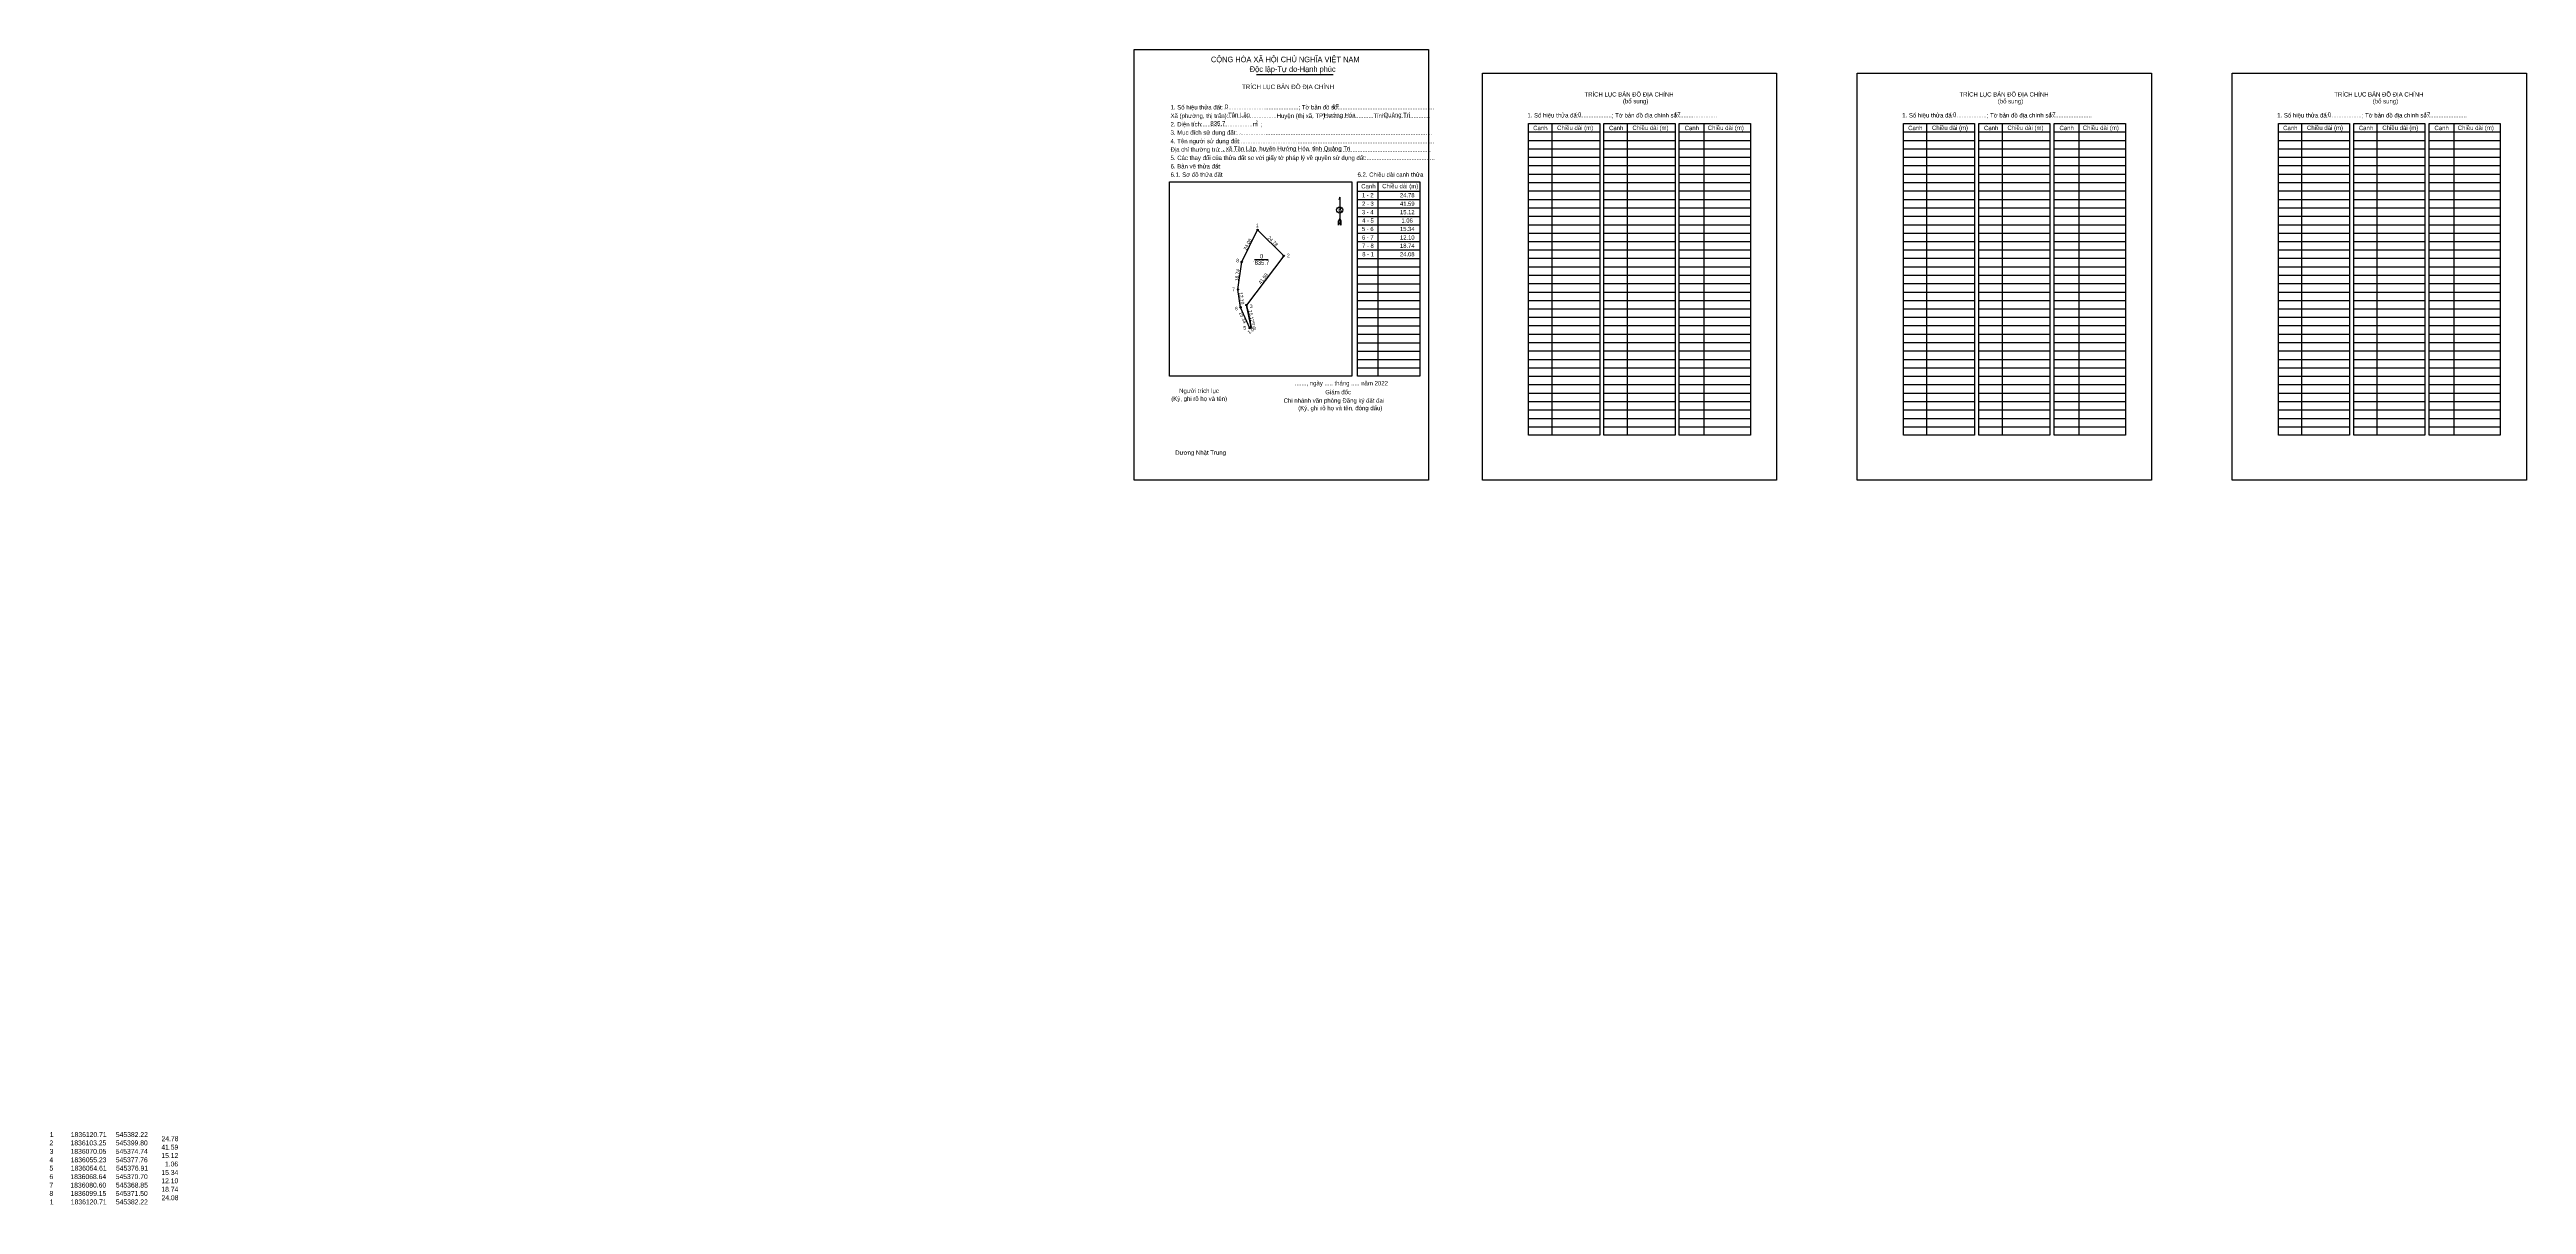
# Model space of a CAD drawing. Extents: x 544569 to 546236, y 1835465 to 1836242.
import ezdxf

# ---------------------------------------------------------------- set-up
doc = ezdxf.new("R2010")
doc.units = 0
for name, color, linetype in [('Level 1', 7, 'Continuous'), ('Level 10', 7, 'Continuous'), ('Level 11', 7, 'Continuous'), ('Level 13', 7, 'Continuous'), ('Level 2', 7, 'Continuous'), ('Level 25', 7, 'Continuous'), ('Level 49', 7, 'Continuous'), ('Level 52', 7, 'Continuous'), ('Level 53', 7, 'Continuous'), ('Level 6', 7, 'Continuous'), ('Level 9', 7, 'Continuous')]:
    doc.layers.add(name, color=color, linetype=linetype)

msp = doc.modelspace()

# ---------------------------------------------------------------- linework, layer by layer
at = {"layer": 'Level 1'}
for p, q in [((545299.2, 1836242), (545299.2, 1836242)), ((545533.4, 1836226.2), (545533.4, 1836226.2)), ((545580.1, 1836192.2), (545580.1, 1835982.6)), ((545630.8, 1836192.2), (545630.8, 1835982.6)), ((545682.4, 1836192.2), (545682.4, 1835982.6)), ((545832.3, 1836192.2), (545832.3, 1835982.6)), ((545883.1, 1836192.2), (545883.1, 1835982.6)), ((545934.7, 1836192.2), (545934.7, 1835982.6)), ((546084.6, 1836192.2), (546084.6, 1835982.6)), ((546135.3, 1836192.2), (546135.3, 1835982.6)), ((546187, 1836192.2), (546187, 1835982.6)), ((545564.5, 1836186.6), (545612.4, 1836186.6)), ((545564.5, 1836180.9), (545612.4, 1836180.9)), ((545564.5, 1836175.2), (545612.4, 1836175.2)), ((545615.2, 1836186.6), (545663.1, 1836186.6)), ((545615.2, 1836180.9), (545663.1, 1836180.9)), ((545615.2, 1836175.2), (545663.1, 1836175.2)), ((545665.9, 1836186.6), (545713.8, 1836186.6)), ((545665.9, 1836180.9), (545713.8, 1836180.9)), ((545665.9, 1836175.2), (545713.8, 1836175.2)), ((545816.7, 1836186.6), (545864.6, 1836186.6)), ((545816.7, 1836180.9), (545864.6, 1836180.9)), ((545816.7, 1836175.2), (545864.6, 1836175.2)), ((545867.5, 1836186.6), (545915.3, 1836186.6)), ((545867.5, 1836180.9), (545915.3, 1836180.9)), ((545867.5, 1836175.2), (545915.3, 1836175.2)), ((545918.2, 1836186.6), (545966.1, 1836186.6)), ((545918.2, 1836180.9), (545966.1, 1836180.9)), ((545918.2, 1836175.2), (545966.1, 1836175.2)), ((546069, 1836186.6), (546116.9, 1836186.6)), ((546069, 1836180.9), (546116.9, 1836180.9)), ((546069, 1836175.2), (546116.9, 1836175.2)), ((546119.7, 1836186.6), (546167.6, 1836186.6)), ((546119.7, 1836180.9), (546167.6, 1836180.9)), ((546119.7, 1836175.2), (546167.6, 1836175.2)), ((546170.5, 1836186.6), (546218.3, 1836186.6)), ((546170.5, 1836180.9), (546218.3, 1836180.9)), ((546170.5, 1836175.2), (546218.3, 1836175.2)), ((545564.5, 1836169.6), (545612.4, 1836169.6)), ((545564.5, 1836163.9), (545612.4, 1836163.9)), ((545564.5, 1836158.2), (545612.4, 1836158.2)), ((545615.2, 1836169.6), (545663.1, 1836169.6)), ((545615.2, 1836163.9), (545663.1, 1836163.9)), ((545615.2, 1836158.2), (545663.1, 1836158.2)), ((545665.9, 1836169.6), (545713.8, 1836169.6)), ((545665.9, 1836163.9), (545713.8, 1836163.9)), ((545665.9, 1836158.2), (545713.8, 1836158.2)), ((545816.7, 1836169.6), (545864.6, 1836169.6)), ((545816.7, 1836163.9), (545864.6, 1836163.9)), ((545816.7, 1836158.2), (545864.6, 1836158.2)), ((545867.5, 1836169.6), (545915.3, 1836169.6)), ((545867.5, 1836163.9), (545915.3, 1836163.9)), ((545867.5, 1836158.2), (545915.3, 1836158.2)), ((545918.2, 1836169.6), (545966.1, 1836169.6)), ((545918.2, 1836163.9), (545966.1, 1836163.9)), ((545918.2, 1836158.2), (545966.1, 1836158.2)), ((546069, 1836169.6), (546116.9, 1836169.6)), ((546069, 1836163.9), (546116.9, 1836163.9)), ((546069, 1836158.2), (546116.9, 1836158.2)), ((546119.7, 1836169.6), (546167.6, 1836169.6)), ((546119.7, 1836163.9), (546167.6, 1836163.9)), ((546119.7, 1836158.2), (546167.6, 1836158.2)), ((546170.5, 1836169.6), (546218.3, 1836169.6)), ((546170.5, 1836163.9), (546218.3, 1836163.9)), ((546170.5, 1836158.2), (546218.3, 1836158.2)), ((545323, 1836153.1), (545323, 1836153.1)), ((545437.4, 1836142.7), (545437.4, 1836125.6)), ((545449.4, 1836146.8), (545491.4, 1836146.8)), ((545463, 1836153.1), (545463, 1836022.2)), ((545564.5, 1836152.6), (545612.4, 1836152.6)), ((545564.5, 1836146.9), (545612.4, 1836146.9)), ((545615.2, 1836152.6), (545663.1, 1836152.6)), ((545615.2, 1836146.9), (545663.1, 1836146.9)), ((545665.9, 1836152.6), (545713.8, 1836152.6)), ((545665.9, 1836146.9), (545713.8, 1836146.9)), ((545816.7, 1836152.6), (545864.6, 1836152.6)), ((545816.7, 1836146.9), (545864.6, 1836146.9)), ((545867.5, 1836152.6), (545915.3, 1836152.6)), ((545867.5, 1836146.9), (545915.3, 1836146.9)), ((545918.2, 1836152.6), (545966.1, 1836152.6)), ((545918.2, 1836146.9), (545966.1, 1836146.9)), ((546069, 1836152.6), (546116.9, 1836152.6)), ((546069, 1836146.9), (546116.9, 1836146.9)), ((546119.7, 1836152.6), (546167.6, 1836152.6)), ((546119.7, 1836146.9), (546167.6, 1836146.9)), ((546170.5, 1836152.6), (546218.3, 1836152.6)), ((546170.5, 1836146.9), (546218.3, 1836146.9)), ((545437.4, 1836128.4), (545436.6, 1836126.7)), ((545436.6, 1836123.8), (545436.6, 1836126.7)), ((545437.4, 1836125.6), (545436.6, 1836123.8)), ((545437.4, 1836128.4), (545438.1, 1836126.7)), ((545437.4, 1836128.2), (545438.1, 1836126.4)), ((545437.4, 1836127.9), (545438.1, 1836126.2)), ((545437.4, 1836127.7), (545438.1, 1836125.9)), ((545437.4, 1836127.4), (545438.1, 1836125.6)), ((545437.4, 1836127.2), (545438.1, 1836125.4)), ((545437.4, 1836126.9), (545438.1, 1836125.1)), ((545437.4, 1836126.7), (545438.1, 1836124.9)), ((545437.4, 1836126.4), (545438.1, 1836124.6)), ((545437.4, 1836126.2), (545438.1, 1836124.4)), ((545437.4, 1836125.9), (545438.1, 1836124.1)), ((545437.4, 1836125.6), (545438.1, 1836123.8)), ((545438.1, 1836123.8), (545438.1, 1836126.7)), ((545449.4, 1836141.2), (545491.4, 1836141.2)), ((545449.4, 1836135.5), (545491.4, 1836135.5)), ((545449.4, 1836129.8), (545491.4, 1836129.8)), ((545564.5, 1836141.2), (545612.4, 1836141.2)), ((545564.5, 1836135.6), (545612.4, 1836135.6)), ((545564.5, 1836129.9), (545612.4, 1836129.9)), ((545615.2, 1836141.2), (545663.1, 1836141.2)), ((545615.2, 1836135.6), (545663.1, 1836135.6)), ((545615.2, 1836129.9), (545663.1, 1836129.9)), ((545665.9, 1836141.2), (545713.8, 1836141.2)), ((545665.9, 1836135.6), (545713.8, 1836135.6)), ((545665.9, 1836129.9), (545713.8, 1836129.9)), ((545816.7, 1836141.2), (545864.6, 1836141.2)), ((545816.7, 1836135.6), (545864.6, 1836135.6)), ((545816.7, 1836129.9), (545864.6, 1836129.9)), ((545867.5, 1836141.2), (545915.3, 1836141.2)), ((545867.5, 1836135.6), (545915.3, 1836135.6)), ((545867.5, 1836129.9), (545915.3, 1836129.9)), ((545918.2, 1836141.2), (545966.1, 1836141.2)), ((545918.2, 1836135.6), (545966.1, 1836135.6)), ((545918.2, 1836129.9), (545966.1, 1836129.9)), ((546069, 1836141.2), (546116.9, 1836141.2)), ((546069, 1836135.6), (546116.9, 1836135.6)), ((546069, 1836129.9), (546116.9, 1836129.9)), ((546119.7, 1836141.2), (546167.6, 1836141.2)), ((546119.7, 1836135.6), (546167.6, 1836135.6)), ((546119.7, 1836129.9), (546167.6, 1836129.9)), ((546170.5, 1836141.2), (546218.3, 1836141.2)), ((546170.5, 1836135.6), (546218.3, 1836135.6)), ((546170.5, 1836129.9), (546218.3, 1836129.9)), ((545449.4, 1836124.2), (545491.4, 1836124.2)), ((545449.4, 1836118.5), (545491.4, 1836118.5)), ((545449.4, 1836112.8), (545491.4, 1836112.8)), ((545564.5, 1836124.2), (545612.4, 1836124.2)), ((545564.5, 1836118.6), (545612.4, 1836118.6)), ((545564.5, 1836112.9), (545612.4, 1836112.9)), ((545615.2, 1836124.2), (545663.1, 1836124.2)), ((545615.2, 1836118.6), (545663.1, 1836118.6)), ((545615.2, 1836112.9), (545663.1, 1836112.9)), ((545665.9, 1836124.2), (545713.8, 1836124.2)), ((545665.9, 1836118.6), (545713.8, 1836118.6)), ((545665.9, 1836112.9), (545713.8, 1836112.9)), ((545816.7, 1836124.2), (545864.6, 1836124.2)), ((545816.7, 1836118.6), (545864.6, 1836118.6)), ((545816.7, 1836112.9), (545864.6, 1836112.9)), ((545867.5, 1836124.2), (545915.3, 1836124.2)), ((545867.5, 1836118.6), (545915.3, 1836118.6)), ((545867.5, 1836112.9), (545915.3, 1836112.9)), ((545918.2, 1836124.2), (545966.1, 1836124.2)), ((545918.2, 1836118.6), (545966.1, 1836118.6)), ((545918.2, 1836112.9), (545966.1, 1836112.9)), ((546069, 1836124.2), (546116.9, 1836124.2)), ((546069, 1836118.6), (546116.9, 1836118.6)), ((546069, 1836112.9), (546116.9, 1836112.9)), ((546119.7, 1836124.2), (546167.6, 1836124.2)), ((546119.7, 1836118.6), (546167.6, 1836118.6)), ((546119.7, 1836112.9), (546167.6, 1836112.9)), ((546170.5, 1836124.2), (546218.3, 1836124.2)), ((546170.5, 1836118.6), (546218.3, 1836118.6)), ((546170.5, 1836112.9), (546218.3, 1836112.9)), ((545449.4, 1836107.2), (545491.4, 1836107.2)), ((545449.4, 1836101.5), (545491.4, 1836101.5)), ((545449.4, 1836095.8), (545491.4, 1836095.8)), ((545564.5, 1836107.2), (545612.4, 1836107.2)), ((545564.5, 1836101.6), (545612.4, 1836101.6)), ((545564.5, 1836095.9), (545612.4, 1836095.9)), ((545615.2, 1836107.2), (545663.1, 1836107.2)), ((545615.2, 1836101.6), (545663.1, 1836101.6)), ((545615.2, 1836095.9), (545663.1, 1836095.9)), ((545665.9, 1836107.2), (545713.8, 1836107.2)), ((545665.9, 1836101.6), (545713.8, 1836101.6)), ((545665.9, 1836095.9), (545713.8, 1836095.9)), ((545816.7, 1836107.2), (545864.6, 1836107.2)), ((545816.7, 1836101.6), (545864.6, 1836101.6)), ((545816.7, 1836095.9), (545864.6, 1836095.9)), ((545867.5, 1836107.2), (545915.3, 1836107.2)), ((545867.5, 1836101.6), (545915.3, 1836101.6)), ((545867.5, 1836095.9), (545915.3, 1836095.9)), ((545918.2, 1836107.2), (545966.1, 1836107.2)), ((545918.2, 1836101.6), (545966.1, 1836101.6)), ((545918.2, 1836095.9), (545966.1, 1836095.9)), ((546069, 1836107.2), (546116.9, 1836107.2)), ((546069, 1836101.6), (546116.9, 1836101.6)), ((546069, 1836095.9), (546116.9, 1836095.9)), ((546119.7, 1836107.2), (546167.6, 1836107.2)), ((546119.7, 1836101.6), (546167.6, 1836101.6)), ((546119.7, 1836095.9), (546167.6, 1836095.9)), ((546170.5, 1836107.2), (546218.3, 1836107.2)), ((546170.5, 1836101.6), (546218.3, 1836101.6)), ((546170.5, 1836095.9), (546218.3, 1836095.9)), ((545449.4, 1836090.2), (545491.4, 1836090.2)), ((545449.4, 1836084.5), (545491.4, 1836084.5)), ((545449.4, 1836078.8), (545491.4, 1836078.8)), ((545564.5, 1836090.2), (545612.4, 1836090.2)), ((545564.5, 1836084.6), (545612.4, 1836084.6)), ((545564.5, 1836078.9), (545612.4, 1836078.9)), ((545615.2, 1836090.2), (545663.1, 1836090.2)), ((545615.2, 1836084.6), (545663.1, 1836084.6)), ((545615.2, 1836078.9), (545663.1, 1836078.9)), ((545665.9, 1836090.2), (545713.8, 1836090.2)), ((545665.9, 1836084.6), (545713.8, 1836084.6)), ((545665.9, 1836078.9), (545713.8, 1836078.9)), ((545816.7, 1836090.2), (545864.6, 1836090.2)), ((545816.7, 1836084.6), (545864.6, 1836084.6)), ((545816.7, 1836078.9), (545864.6, 1836078.9)), ((545867.5, 1836090.2), (545915.3, 1836090.2)), ((545867.5, 1836084.6), (545915.3, 1836084.6)), ((545867.5, 1836078.9), (545915.3, 1836078.9)), ((545918.2, 1836090.2), (545966.1, 1836090.2)), ((545918.2, 1836084.6), (545966.1, 1836084.6)), ((545918.2, 1836078.9), (545966.1, 1836078.9)), ((546069, 1836090.2), (546116.9, 1836090.2)), ((546069, 1836084.6), (546116.9, 1836084.6)), ((546069, 1836078.9), (546116.9, 1836078.9)), ((546119.7, 1836090.2), (546167.6, 1836090.2)), ((546119.7, 1836084.6), (546167.6, 1836084.6)), ((546119.7, 1836078.9), (546167.6, 1836078.9)), ((546170.5, 1836090.2), (546218.3, 1836090.2)), ((546170.5, 1836084.6), (546218.3, 1836084.6)), ((546170.5, 1836078.9), (546218.3, 1836078.9)), ((545449.4, 1836073.2), (545491.4, 1836073.2)), ((545449.4, 1836067.5), (545491.4, 1836067.5)), ((545449.4, 1836061.8), (545491.4, 1836061.8)), ((545564.5, 1836073.3), (545612.4, 1836073.3)), ((545564.5, 1836067.6), (545612.4, 1836067.6)), ((545564.5, 1836061.9), (545612.4, 1836061.9)), ((545615.2, 1836073.3), (545663.1, 1836073.3)), ((545615.2, 1836067.6), (545663.1, 1836067.6)), ((545615.2, 1836061.9), (545663.1, 1836061.9)), ((545665.9, 1836073.3), (545713.8, 1836073.3)), ((545665.9, 1836067.6), (545713.8, 1836067.6)), ((545665.9, 1836061.9), (545713.8, 1836061.9)), ((545816.7, 1836073.3), (545864.6, 1836073.3)), ((545816.7, 1836067.6), (545864.6, 1836067.6)), ((545816.7, 1836061.9), (545864.6, 1836061.9)), ((545867.5, 1836073.3), (545915.3, 1836073.3)), ((545867.5, 1836067.6), (545915.3, 1836067.6)), ((545867.5, 1836061.9), (545915.3, 1836061.9)), ((545918.2, 1836073.3), (545966.1, 1836073.3)), ((545918.2, 1836067.6), (545966.1, 1836067.6)), ((545918.2, 1836061.9), (545966.1, 1836061.9)), ((546069, 1836073.3), (546116.9, 1836073.3)), ((546069, 1836067.6), (546116.9, 1836067.6)), ((546069, 1836061.9), (546116.9, 1836061.9)), ((546119.7, 1836073.3), (546167.6, 1836073.3)), ((546119.7, 1836067.6), (546167.6, 1836067.6)), ((546119.7, 1836061.9), (546167.6, 1836061.9)), ((546170.5, 1836073.3), (546218.3, 1836073.3)), ((546170.5, 1836067.6), (546218.3, 1836067.6)), ((546170.5, 1836061.9), (546218.3, 1836061.9)), ((545449.4, 1836056.2), (545491.4, 1836056.2)), ((545449.4, 1836050.5), (545491.4, 1836050.5)), ((545449.4, 1836044.8), (545491.4, 1836044.8)), ((545564.5, 1836056.3), (545612.4, 1836056.3)), ((545564.5, 1836050.6), (545612.4, 1836050.6)), ((545564.5, 1836044.9), (545612.4, 1836044.9)), ((545615.2, 1836056.3), (545663.1, 1836056.3)), ((545615.2, 1836050.6), (545663.1, 1836050.6)), ((545615.2, 1836044.9), (545663.1, 1836044.9)), ((545665.9, 1836056.3), (545713.8, 1836056.3)), ((545665.9, 1836050.6), (545713.8, 1836050.6)), ((545665.9, 1836044.9), (545713.8, 1836044.9)), ((545816.7, 1836056.3), (545864.6, 1836056.3)), ((545816.7, 1836050.6), (545864.6, 1836050.6)), ((545816.7, 1836044.9), (545864.6, 1836044.9)), ((545867.5, 1836056.3), (545915.3, 1836056.3)), ((545867.5, 1836050.6), (545915.3, 1836050.6)), ((545867.5, 1836044.9), (545915.3, 1836044.9)), ((545918.2, 1836056.3), (545966.1, 1836056.3)), ((545918.2, 1836050.6), (545966.1, 1836050.6)), ((545918.2, 1836044.9), (545966.1, 1836044.9)), ((546069, 1836056.3), (546116.9, 1836056.3)), ((546069, 1836050.6), (546116.9, 1836050.6)), ((546069, 1836044.9), (546116.9, 1836044.9)), ((546119.7, 1836056.3), (546167.6, 1836056.3)), ((546119.7, 1836050.6), (546167.6, 1836050.6)), ((546119.7, 1836044.9), (546167.6, 1836044.9)), ((546170.5, 1836056.3), (546218.3, 1836056.3)), ((546170.5, 1836050.6), (546218.3, 1836050.6)), ((546170.5, 1836044.9), (546218.3, 1836044.9)), ((545449.4, 1836039.2), (545491.4, 1836039.2)), ((545449.4, 1836033.5), (545491.4, 1836033.5)), ((545449.4, 1836027.8), (545491.4, 1836027.8)), ((545564.5, 1836039.3), (545612.4, 1836039.3)), ((545564.5, 1836033.6), (545612.4, 1836033.6)), ((545564.5, 1836027.9), (545612.4, 1836027.9)), ((545615.2, 1836039.3), (545663.1, 1836039.3)), ((545615.2, 1836033.6), (545663.1, 1836033.6)), ((545615.2, 1836027.9), (545663.1, 1836027.9)), ((545665.9, 1836039.3), (545713.8, 1836039.3)), ((545665.9, 1836033.6), (545713.8, 1836033.6)), ((545665.9, 1836027.9), (545713.8, 1836027.9)), ((545816.7, 1836039.3), (545864.6, 1836039.3)), ((545816.7, 1836033.6), (545864.6, 1836033.6)), ((545816.7, 1836027.9), (545864.6, 1836027.9)), ((545867.5, 1836039.3), (545915.3, 1836039.3)), ((545867.5, 1836033.6), (545915.3, 1836033.6)), ((545867.5, 1836027.9), (545915.3, 1836027.9)), ((545918.2, 1836039.3), (545966.1, 1836039.3)), ((545918.2, 1836033.6), (545966.1, 1836033.6)), ((545918.2, 1836027.9), (545966.1, 1836027.9)), ((546069, 1836039.3), (546116.9, 1836039.3)), ((546069, 1836033.6), (546116.9, 1836033.6)), ((546069, 1836027.9), (546116.9, 1836027.9)), ((546119.7, 1836039.3), (546167.6, 1836039.3)), ((546119.7, 1836033.6), (546167.6, 1836033.6)), ((546119.7, 1836027.9), (546167.6, 1836027.9)), ((546170.5, 1836039.3), (546218.3, 1836039.3)), ((546170.5, 1836033.6), (546218.3, 1836033.6)), ((546170.5, 1836027.9), (546218.3, 1836027.9)), ((545445.6, 1836022.2), (545445.6, 1836022.2)), ((545564.5, 1836022.3), (545612.4, 1836022.3)), ((545564.5, 1836016.6), (545612.4, 1836016.6)), ((545564.5, 1836010.9), (545612.4, 1836010.9)), ((545615.2, 1836022.3), (545663.1, 1836022.3)), ((545615.2, 1836016.6), (545663.1, 1836016.6)), ((545615.2, 1836010.9), (545663.1, 1836010.9)), ((545665.9, 1836022.3), (545713.8, 1836022.3)), ((545665.9, 1836016.6), (545713.8, 1836016.6)), ((545665.9, 1836010.9), (545713.8, 1836010.9)), ((545816.7, 1836022.3), (545864.6, 1836022.3)), ((545816.7, 1836016.6), (545864.6, 1836016.6)), ((545816.7, 1836010.9), (545864.6, 1836010.9)), ((545867.5, 1836022.3), (545915.3, 1836022.3)), ((545867.5, 1836016.6), (545915.3, 1836016.6)), ((545867.5, 1836010.9), (545915.3, 1836010.9)), ((545918.2, 1836022.3), (545966.1, 1836022.3)), ((545918.2, 1836016.6), (545966.1, 1836016.6)), ((545918.2, 1836010.9), (545966.1, 1836010.9)), ((546069, 1836022.3), (546116.9, 1836022.3)), ((546069, 1836016.6), (546116.9, 1836016.6)), ((546069, 1836010.9), (546116.9, 1836010.9)), ((546119.7, 1836022.3), (546167.6, 1836022.3)), ((546119.7, 1836016.6), (546167.6, 1836016.6)), ((546119.7, 1836010.9), (546167.6, 1836010.9)), ((546170.5, 1836022.3), (546218.3, 1836022.3)), ((546170.5, 1836016.6), (546218.3, 1836016.6)), ((546170.5, 1836010.9), (546218.3, 1836010.9)), ((545564.5, 1836005.3), (545612.4, 1836005.3)), ((545564.5, 1835999.6), (545612.4, 1835999.6)), ((545564.5, 1835993.9), (545612.4, 1835993.9)), ((545615.2, 1836005.3), (545663.1, 1836005.3)), ((545615.2, 1835999.6), (545663.1, 1835999.6)), ((545615.2, 1835993.9), (545663.1, 1835993.9)), ((545665.9, 1836005.3), (545713.8, 1836005.3)), ((545665.9, 1835999.6), (545713.8, 1835999.6)), ((545665.9, 1835993.9), (545713.8, 1835993.9)), ((545816.7, 1836005.3), (545864.6, 1836005.3)), ((545816.7, 1835999.6), (545864.6, 1835999.6)), ((545816.7, 1835993.9), (545864.6, 1835993.9)), ((545867.5, 1836005.3), (545915.3, 1836005.3)), ((545867.5, 1835999.6), (545915.3, 1835999.6)), ((545867.5, 1835993.9), (545915.3, 1835993.9)), ((545918.2, 1836005.3), (545966.1, 1836005.3)), ((545918.2, 1835999.6), (545966.1, 1835999.6)), ((545918.2, 1835993.9), (545966.1, 1835993.9)), ((546069, 1836005.3), (546116.9, 1836005.3)), ((546069, 1835999.6), (546116.9, 1835999.6)), ((546069, 1835993.9), (546116.9, 1835993.9)), ((546119.7, 1836005.3), (546167.6, 1836005.3)), ((546119.7, 1835999.6), (546167.6, 1835999.6)), ((546119.7, 1835993.9), (546167.6, 1835993.9)), ((546170.5, 1836005.3), (546218.3, 1836005.3)), ((546170.5, 1835999.6), (546218.3, 1835999.6)), ((546170.5, 1835993.9), (546218.3, 1835993.9)), ((545564.5, 1835988.3), (545612.4, 1835988.3)), ((545615.2, 1835988.3), (545663.1, 1835988.3)), ((545665.9, 1835988.3), (545713.8, 1835988.3)), ((545816.7, 1835988.3), (545864.6, 1835988.3)), ((545867.5, 1835988.3), (545915.3, 1835988.3)), ((545918.2, 1835988.3), (545966.1, 1835988.3)), ((546069, 1835988.3), (546116.9, 1835988.3)), ((546119.7, 1835988.3), (546167.6, 1835988.3)), ((546170.5, 1835988.3), (546218.3, 1835988.3)), ((545497.2, 1835952.4), (545497.2, 1835952.4)), ((545731.4, 1835952.4), (545731.4, 1835952.4))]:
    msp.add_line(p, q, dxfattribs=at)
for points in [[(545564.5, 1836192.2), (545612.4, 1836192.2), (545612.4, 1835982.6), (545564.5, 1835982.6)], [(545615.2, 1836192.2), (545663.1, 1836192.2), (545663.1, 1835982.6), (545615.2, 1835982.6)], [(545665.9, 1836192.2), (545713.8, 1836192.2), (545713.8, 1835982.6), (545665.9, 1835982.6)], [(545816.7, 1836192.2), (545864.6, 1836192.2), (545864.6, 1835982.6), (545816.7, 1835982.6)], [(545867.5, 1836192.2), (545915.3, 1836192.2), (545915.3, 1835982.6), (545867.5, 1835982.6)], [(545918.2, 1836192.2), (545966.1, 1836192.2), (545966.1, 1835982.6), (545918.2, 1835982.6)], [(546069, 1836192.2), (546116.9, 1836192.2), (546116.9, 1835982.6), (546069, 1835982.6)], [(546119.7, 1836192.2), (546167.6, 1836192.2), (546167.6, 1835982.6), (546119.7, 1835982.6)], [(546170.5, 1836192.2), (546218.3, 1836192.2), (546218.3, 1835982.6), (546170.5, 1835982.6)], [(545323, 1836153.1), (545445.6, 1836153.1), (545445.6, 1836022.2), (545323, 1836022.2)], [(545449.4, 1836153.1), (545491.4, 1836153.1), (545491.4, 1836022.2), (545449.4, 1836022.2)]]:
    msp.add_lwpolyline(points, close=True, dxfattribs=at)
msp.add_lwpolyline([(545437.8, 1836140.9), (545437.4, 1836142.7), (545436.9, 1836140.9)], dxfattribs=at)
msp.add_circle((545437.4, 1836134.1), 2.09, dxfattribs=at)
at = {"layer": 'Level 10'}
msp.add_lwpolyline([(545374.7, 1836070.1), (545377.8, 1836055.2), (545376.9, 1836054.6), (545370.7, 1836068.6), (545368.9, 1836080.6), (545371.5, 1836099.1), (545382.2, 1836120.7), (545399.8, 1836103.2)], close=True, dxfattribs=at)
at = {"layer": 'Level 11'}
for centre in [(545382.2, 1836120.7), (545371.5, 1836099.1), (545399.8, 1836103.2), (545368.9, 1836080.6), (545370.7, 1836068.6), (545374.7, 1836070.1), (545374.7, 1836070.1), (545376.9, 1836054.6), (545377.8, 1836055.2)]:
    msp.add_circle(centre, 0.472, dxfattribs=at)
at = {"layer": 'Level 13'}
msp.add_line((545381.4, 1836225.3), (545433, 1836225.3), dxfattribs=at)
at = {"layer": 'Level 2'}
for points in [[(545299.2, 1836242), (545497.2, 1836242), (545497.2, 1835952.4), (545299.2, 1835952.4)], [(545533.4, 1836226.2), (545731.4, 1836226.2), (545731.4, 1835952.4), (545533.4, 1835952.4)], [(545785.6, 1836226.2), (545983.6, 1836226.2), (545983.6, 1835952.4), (545785.6, 1835952.4)], [(546037.9, 1836226.2), (546235.9, 1836226.2), (546235.9, 1835952.4), (546037.9, 1835952.4)]]:
    msp.add_lwpolyline(points, close=True, dxfattribs=at)
at = {"layer": 'Level 25'}
for q in [(545374.7, 1836070.1), (545374.7, 1836070.1), (545376.9, 1836054.6), (545376.9, 1836054.6)]:
    msp.add_line((545377.8, 1836055.2), q, dxfattribs=at)
at = {"layer": 'Level 9'}
msp.add_line((545380.2, 1836100.8), (545389.4, 1836100.8), dxfattribs=at)

# ---------------------------------------------------------------- texts
at = {"layer": 'Level 1'}
for s, height, p in [('TRÍCH LỤC BẢN ĐỒ ĐỊA CHÍNH', 3.022, (545371.7, 1836215.4)), ('TRÍCH LỤC BẢN ĐỒ ĐỊA CHÍNH', 2.927, (545602.1, 1836210.4)), ('(bổ sung)', 2.93, (545628, 1836205.8)), ('TRÍCH LỤC BẢN ĐỒ ĐỊA CHÍNH', 2.927, (545854.4, 1836210.4)), ('(bổ sung)', 2.93, (545880.2, 1836205.8)), ('TRÍCH LỤC BẢN ĐỒ ĐỊA CHÍNH', 2.927, (546106.6, 1836210.4)), ('(bổ sung)', 2.93, (546132.5, 1836205.8)), ('Xã (phường, thị trấn):.............................Huyện (thị xã, TP):............................Tỉnh:..........................', 2.9273, (545323.6, 1836196)), ('2. Diện tích:..............................m  ;', 2.927, (545323.6, 1836190.3)), ('1. Số hiệu thửa đất:.............................................; Tờ bản đồ số:.........................................................', 2.9273, (545323.6, 1836201.7)), ('2', 1.89, (545380.9, 1836192.3)), ('1. Số hiệu thửa đấ:....................; Tờ bản đồ địa chính số:.......................', 2.927, (545563.7, 1836196.3)), ('1. Số hiệu thửa đấ:....................; Tờ bản đồ địa chính số:.......................', 2.927, (545815.9, 1836196.3)), ('1. Số hiệu thửa đấ:....................; Tờ bản đồ địa chính số:.......................', 2.927, (546068.2, 1836196.3)), ('Địa chỉ thường trú:..............................................................................................................................', 2.9273, (545323.6, 1836173.3)), ('4. Tên người sử dụng đất:....................................................................................................................', 2.9273, (545323.6, 1836179)), ('3. Mục đích sử dụng đất:.....................................................................................................................', 2.9273, (545323.6, 1836184.7)), ('Cạnh', 2.93, (545567.6, 1836187.8)), ('Chiều dài (m)', 2.927, (545583.7, 1836187.9)), ('Cạnh', 2.93, (545618.6, 1836187.8)), ('Chiều dài (m)', 2.927, (545634.4, 1836187.9)), ('Cạnh', 2.93, (545669.5, 1836187.8)), ('Chiều dài (m)', 2.927, (545685.1, 1836187.9)), ('Cạnh', 2.93, (545819.9, 1836187.8)), ('Chiều dài (m)', 2.927, (545835.9, 1836187.9)), ('Cạnh', 2.93, (545870.9, 1836187.8)), ('Chiều dài (m)', 2.927, (545886.7, 1836187.9)), ('Cạnh', 2.93, (545921.7, 1836187.8)), ('Chiều dài (m)', 2.927, (545937.4, 1836187.9)), ('Cạnh', 2.93, (546072.2, 1836187.8)), ('Chiều dài (m)', 2.927, (546088.2, 1836187.9)), ('Cạnh', 2.93, (546123.1, 1836187.8)), ('Chiều dài (m)', 2.927, (546138.9, 1836187.9)), ('Cạnh', 2.93, (546174, 1836187.8)), ('Chiều dài (m)', 2.927, (546189.7, 1836187.9)), ('5. Các thay đổi của thửa đất so với giấy tờ pháp lý về quyền sử dụng đất:.........................................', 2.9273, (545323.6, 1836167.7)), ('6. Bản vẽ thửa đất:', 2.927, (545323.6, 1836162)), ('6.1. Sơ đồ thửa đất', 2.927, (545323.6, 1836156.4)), ('6.2. Chiều dài cạnh thửa', 2.927, (545449.4, 1836156.4)), ('Cạnh', 2.93, (545451.9, 1836148.6)), ('Chiều dài (m)', 2.927, (545466, 1836148.7)), ('B', 2.83, (545436.3, 1836132.8)), ('(Ký, ghi rõ họ và tên)', 2.927, (545324.1, 1836005.7)), ('Người trích lục', 2.927, (545329.4, 1836011)), ('......., ngày ..... tháng ..... năm 2022', 2.927, (545407.2, 1836016.1)), ('Giám đốc', 2.93, (545427.7, 1836010.1)), ('Chi nhánh văn phòng Đăng ký đất đai', 2.927, (545399.7, 1836004.4)), ('(Ký, ghi rõ họ và tên, đóng dấu)', 2.927, (545409.5, 1835999.4)), ('Dương Nhật Trung', 2.927, (545326.8, 1835969.4))]:
    msp.add_text(s, height=height, dxfattribs=at).set_placement(p)
at = {"layer": 'Level 13'}
for s, height, p in [('CỘNG HÒA XÃ HỘI CHỦ NGHĨA VIỆT NAM', 3.739, (545350.8, 1836233.5)), ('Độc lập-Tự do-Hạnh phúc', 3.739, (545376.9, 1836227)), ('.', 2.83, (545378.9, 1836099.4)), ('835.7', 2.83, (545380.2, 1836097.2)), ('0', 2.83, (545383.8, 1836101.6))]:
    msp.add_text(s, height=height, dxfattribs=at).set_placement(p)
at = {"layer": 'Level 49'}
for s, rotation, p in [('24.08', 63.5627, (545374.7, 1836106.8)), ('24.78', 315.1944, (545388.7, 1836115.1)), ('18.74', 81.8699, (545369.1, 1836086.1)), ('41.59', 52.9455, (545384.5, 1836083.9)), ('12.10', 278.793, (545369.7, 1836078.5)), ('15.34', 293.8753, (545369.5, 1836065)), ('15.12', 281.5256, (545376, 1836066.5)), ('1.06', 36.293, (545376.5, 1836050.5))]:
    msp.add_text(s, height=2.36, rotation=rotation, dxfattribs=at).set_placement(p)
at = {"layer": 'Level 52'}
for s, p in [('1 - 2', (545452.4, 1836142.6)), ('24.78', (545478, 1836142.6)), ('3 - 4', (545452.4, 1836131.2)), ('4 - 5', (545452.5, 1836125.6)), ('2 - 3', (545452.5, 1836136.9)), ('41.59', (545478, 1836136.9)), ('15.12', (545478, 1836131.2)), ('1.06', (545479, 1836125.6)), ('5 - 6', (545452.4, 1836119.9)), ('6 - 7', (545452.4, 1836114.2)), ('7 - 8', (545452.5, 1836108.6)), ('15.34', (545478, 1836119.9)), ('12.10', (545478, 1836114.2)), ('18.74', (545478, 1836108.6)), ('8 - 1', (545452.6, 1836102.9)), ('24.08', (545478, 1836102.9))]:
    msp.add_text(s, height=2.83, dxfattribs=at).set_placement(p)
at = {"layer": 'Level 53'}
for s, p in [('2', (544569.3, 1835504.9)), ('1', (544569.5, 1835510.5)), ('1836103.25', (544583.5, 1835504.9)), ('1836120.71', (544583.7, 1835510.5)), ('545382.22', (544614, 1835510.5)), ('545399.80', (544613.9, 1835504.9)), ('24.78', (544644.7, 1835507.7)), ('4', (544569.3, 1835493.5)), ('3', (544569.4, 1835499.2)), ('1836070.05', (544583.5, 1835499.2)), ('1836055.23', (544583.6, 1835493.5)), ('545374.74', (544613.9, 1835499.2)), ('545377.76', (544613.9, 1835493.5)), ('41.59', (544644.6, 1835502)), ('15.12', (544644.6, 1835496.4)), ('1.06', (544647, 1835490.7)), ('5', (544569.3, 1835487.9)), ('6', (544569.3, 1835482.2)), ('7', (544569.3, 1835476.5)), ('1836068.64', (544583.4, 1835482.2)), ('1836080.60', (544583.4, 1835476.5)), ('1836054.61', (544583.7, 1835487.9)), ('545370.70', (544613.9, 1835482.2)), ('545368.85', (544614, 1835476.5)), ('545376.91', (544614.1, 1835487.9)), ('15.34', (544644.6, 1835485)), ('12.10', (544644.6, 1835479.4)), ('18.74', (544644.6, 1835473.7)), ('8', (544569.3, 1835470.9)), ('1', (544569.5, 1835465.2)), ('1836099.15', (544583.5, 1835470.9)), ('1836120.71', (544583.7, 1835465.2)), ('545371.50', (544613.9, 1835470.9)), ('545382.22', (544614, 1835465.2)), ('24.08', (544644.7, 1835468))]:
    msp.add_text(s, height=3.3, dxfattribs=at).set_placement(p)
at = {"layer": 'Level 6'}
for s, height, p in [('835.7', 2.93, (545350.4, 1836190.9)), ('0', 2.93, (545360, 1836202.2)), ('Tân Lập', 2.93, (545362.3, 1836196.6)), ('Hướng Hóa', 2.93, (545426.8, 1836196.5)), ('17', 2.93, (545432.4, 1836202.2)), ('Quảng Trị', 2.93, (545466.9, 1836196.6)), ('0', 2.93, (545597.7, 1836196.8)), ('17', 2.93, (545662.3, 1836196.8)), ('0', 2.93, (545850, 1836196.8)), ('17', 2.93, (545914.6, 1836196.8)), ('0', 2.93, (546102.2, 1836196.8)), ('17', 2.93, (546166.8, 1836196.8)), (', xã Tân Lập, huyện Hướng Hóa, tỉnh Quảng Trị', 2.927, (545358.6, 1836173.9)), ('.', 2.93, (545369.9, 1836185.2))]:
    msp.add_text(s, height=height, dxfattribs=at).set_placement(p)
at = {"layer": 'Level 9'}
for s, p in [('1', (545381.1, 1836122.5)), ('8', (545367.8, 1836098.9)), ('2', (545402, 1836102.3)), ('7', (545365, 1836079.4)), ('6', (545367, 1836066.6)), ('3', (545377, 1836068.2)), ('4', (545378.6, 1836056.5)), ('5', (545372.6, 1836053.6))]:
    msp.add_text(s, height=2.36, dxfattribs=at).set_placement(p)

doc.saveas('drawing.dxf')
